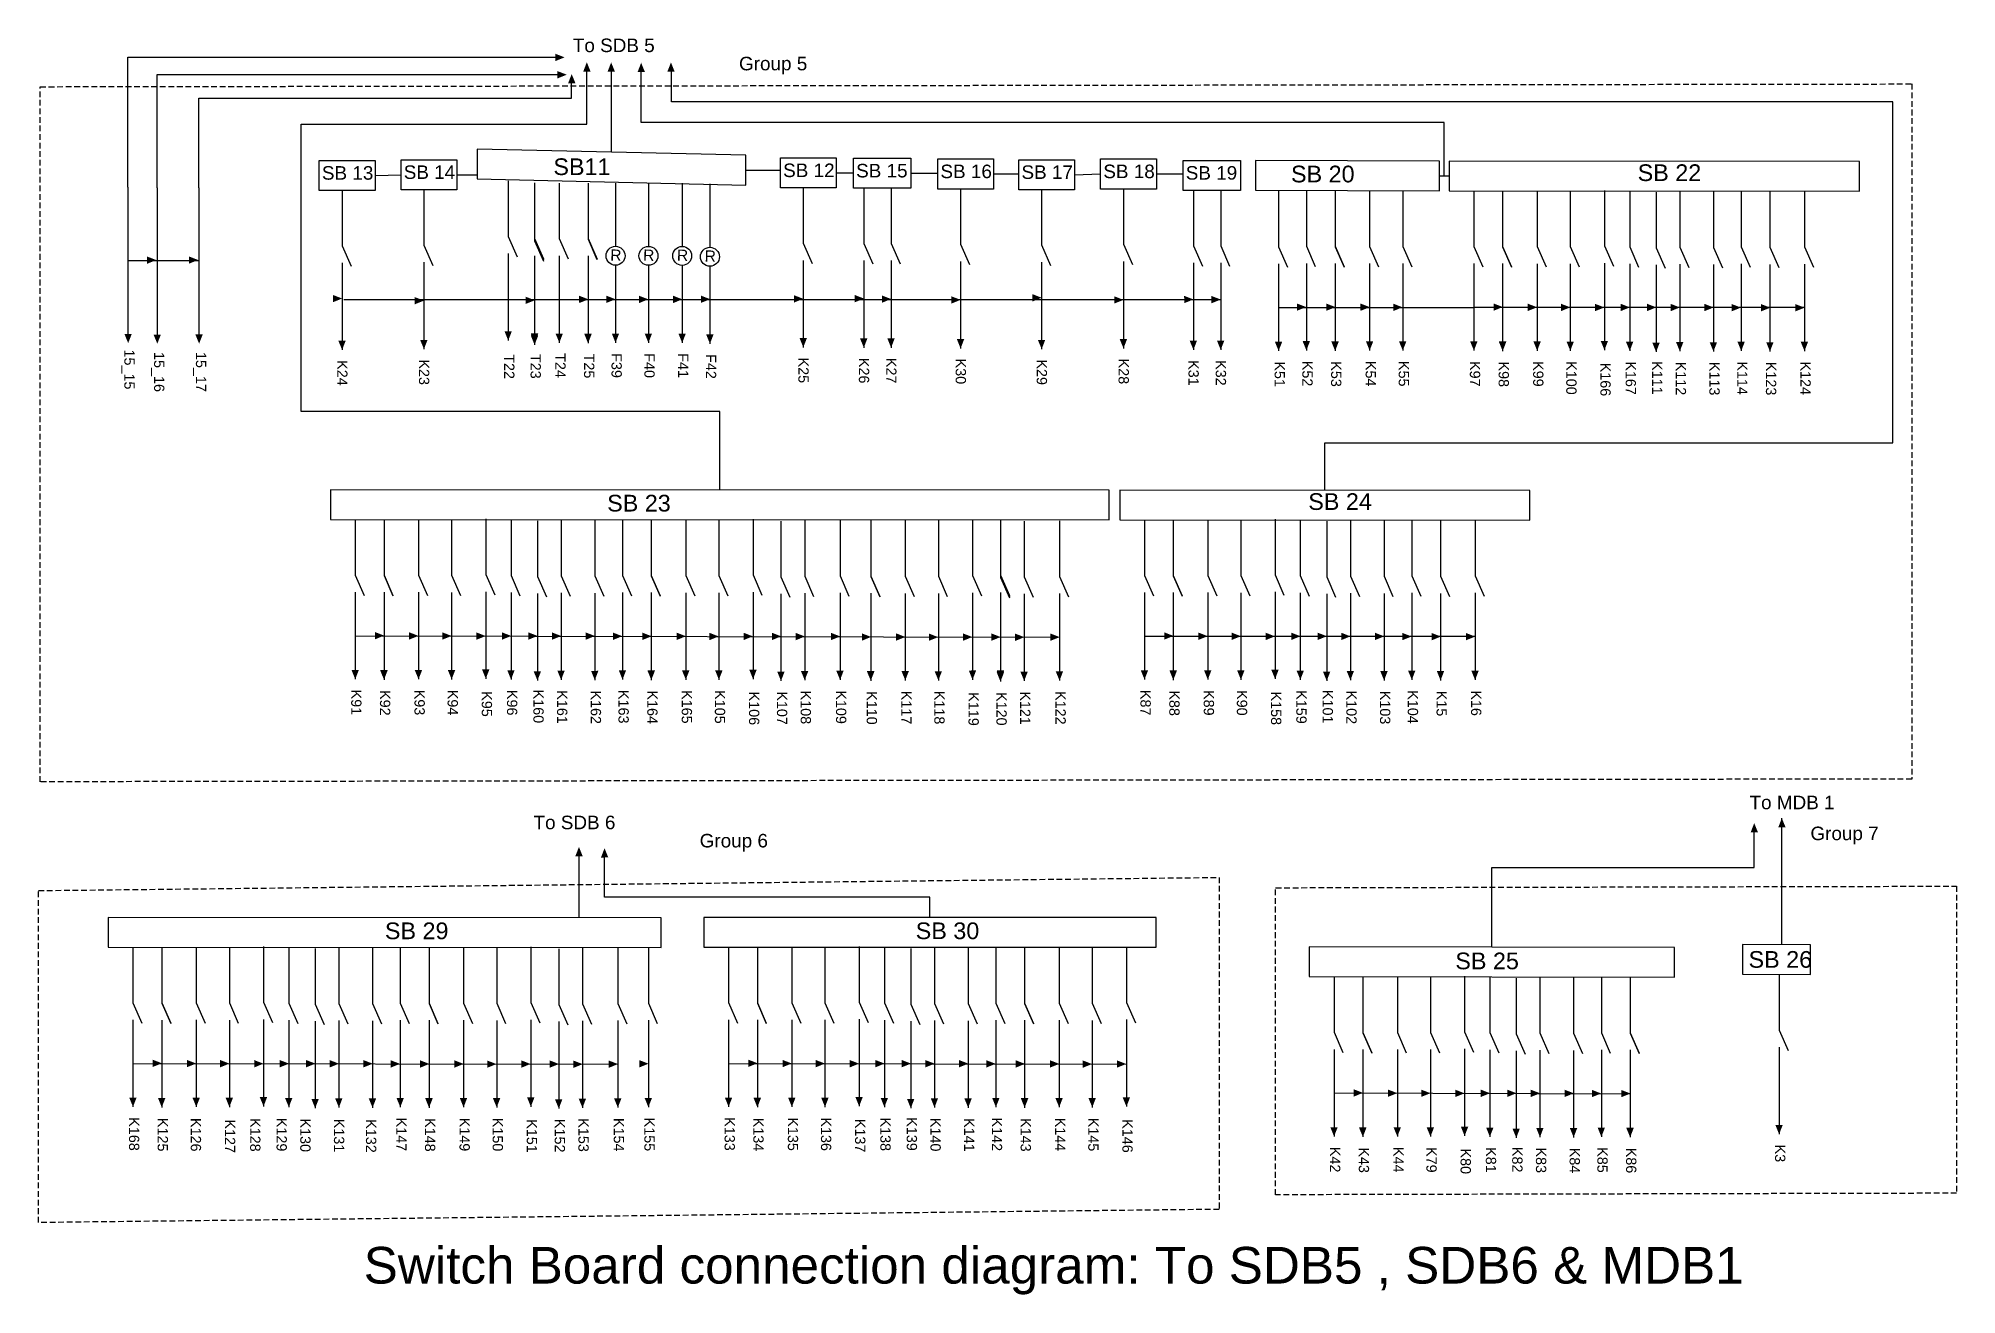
# Model space of a CAD drawing. Header units: inches. Extents: x -5 to 242, y -33 to 23.
# Drawn here: x 157.7 to 241.8, y -33 to 22 of the extents above; entities that cross this region are included whole.
import ezdxf

# ---------------------------------------------------------------- set-up
doc = ezdxf.new("R2010")
doc.units = ezdxf.units.IN
doc.header["$MEASUREMENT"] = 0
doc.linetypes.add('HIDDEN', pattern=[0.375, 0.25, -0.125])
doc.layers.add('Conduit 1', color=7, linetype='HIDDEN')
doc.layers.add('Electrical Blocks', color=7, linetype='Continuous')
doc.styles.get("Standard").update_dxf_attribs({"font": 'arial.ttf'})

msp = doc.modelspace()

# ---------------------------------------------------------------- texts
for s, height, p in [('To SDB 5', 0.5927, (181.134, 21.438)), ('Group 5', 0.5927, (188.417, 20.64)), ('SB 13', 0.5927, (170.138, 15.849)), ('SB 14', 0.5927, (173.724, 15.882)), ('SB11', 0.732, (180.283, 16.051)), ('SB 12', 0.5927, (190.351, 15.963)), ('SB 15', 0.5927, (193.55, 15.948)), ('SB 16', 0.5927, (197.244, 15.916)), ('SB 17', 0.5927, (200.796, 15.883)), ('SB 18', 0.5927, (204.382, 15.916)), ('SB 19', 0.5927, (207.995, 15.851)), ('SB 20', 0.732, (212.608, 15.731)), ('SB 22', 0.732, (227.8, 15.789)), ('SB 23', 0.732, (182.64, 1.311)), ('SB 24', 0.732, (213.365, 1.38)), ('To MDB 1', 0.5927, (232.702, -11.732)), ('To SDB 6', 0.5927, (179.411, -12.608)), ('Group 7', 0.5927, (235.371, -13.088)), ('Group 6', 0.5927, (186.693, -13.406)), ('SB 29', 0.732, (172.9, -17.426)), ('SB 30', 0.732, (196.161, -17.424)), ('SB 25', 0.732, (219.809, -18.745)), ('SB 26', 0.732, (232.66, -18.679))]:
    msp.add_text(s, height=height).set_placement(p)
for p in [(182.768, 12.307), (182.768, 12.307), (184.209, 12.304), (186.905, 12.265)]:
    msp.add_text('R', height=0.489, rotation=358.47368).set_placement(p)
at = {"insert": (171.969, -30.908), "char_height": 1.60614, "attachment_point": 1}
msp.add_mtext_dynamic_manual_height_columns('Switch Board connection diagram: To SDB5 , SDB6 & MDB1', width=61.67506, gutter_width=8.031, heights=[0], dxfattribs=at)
at = {"layer": 'Electrical Blocks'}
for s, p in [('15_15', (161.48, 8.408)), ('15_16', (162.783, 8.297)), ('15_17', (164.616, 8.301)), ('K24', (170.807, 7.941)), ('K23', (174.393, 7.975)), ('T22', (178.125, 8.202)), ('T23', (179.281, 8.214)), ('T24', (180.365, 8.248)), ('T25', (181.626, 8.227)), ('F39', (182.829, 8.248)), ('F40', (184.27, 8.245)), ('F41', (185.749, 8.243)), ('F42', (186.966, 8.206)), ('K25', (191.019, 8.055)), ('K26', (193.67, 8.041)), ('K27', (194.866, 8.041)), ('K30', (197.912, 8.009)), ('K29', (201.465, 7.975)), ('K28', (205.051, 8.009)), ('K31', (208.115, 7.944)), ('K32', (209.311, 7.944)), ('K51', (211.889, 7.89)), ('K52', (213.104, 7.913)), ('K53', (214.364, 7.892)), ('K54', (215.877, 7.909)), ('K55', (217.328, 7.906)), ('K97', (220.446, 7.904)), ('K98', (221.706, 7.883)), ('K99', (223.219, 7.9)), ('K100', (224.67, 7.897)), ('K166', (226.167, 7.832)), ('K167', (227.274, 7.891)), ('K111', (228.43, 7.903)), ('K112', (229.469, 7.875)), ('K113', (230.944, 7.866)), ('K114', (232.16, 7.889)), ('K123', (233.42, 7.868)), ('K124', (234.933, 7.884)), ('K91', (171.422, -6.492)), ('K92', (172.682, -6.513)), ('K93', (174.195, -6.496)), ('K94', (175.646, -6.499)), ('K95', (177.143, -6.564)), ('K96', (178.249, -6.506)), ('K160', (179.406, -6.493)), ('K161', (180.444, -6.522)), ('K162', (181.92, -6.53)), ('K163', (183.135, -6.507)), ('K164', (184.396, -6.529)), ('K165', (185.908, -6.512)), ('K105', (187.359, -6.515)), ('K106', (188.856, -6.58)), ('K107', (190.08, -6.567)), ('K108', (191.119, -6.537)), ('K109', (192.668, -6.524)), ('K110', (194.014, -6.559)), ('K117', (195.526, -6.542)), ('K118', (196.977, -6.545)), ('K119', (198.474, -6.61)), ('K120', (199.698, -6.597)), ('K121', (200.737, -6.567)), ('K122', (202.286, -6.554)), ('K87', (206.011, -6.505)), ('K88', (207.272, -6.526)), ('K89', (208.784, -6.51)), ('K90', (210.235, -6.512)), ('K158', (211.732, -6.577)), ('K159', (212.839, -6.519)), ('K101', (213.995, -6.506)), ('K102', (215.034, -6.535)), ('K103', (216.509, -6.543)), ('K104', (217.725, -6.521)), ('K15', (218.985, -6.542)), ('K16', (220.498, -6.525)), ('K168', (161.683, -25.228)), ('K125', (162.94, -25.258)), ('K126', (164.391, -25.26)), ('K127', (165.887, -25.325)), ('K128', (166.994, -25.267)), ('K129', (168.15, -25.254)), ('K130', (169.189, -25.283)), ('K131', (170.665, -25.292)), ('K132', (172.069, -25.315)), ('K147', (173.396, -25.244)), ('K148', (174.656, -25.265)), ('K149', (176.169, -25.248)), ('K150', (177.62, -25.251)), ('K151', (179.117, -25.316)), ('K152', (180.341, -25.303)), ('K153', (181.38, -25.274)), ('K154', (182.929, -25.26)), ('K155', (184.268, -25.245)), ('K133', (187.784, -25.227)), ('K134', (189.044, -25.248)), ('K135', (190.557, -25.231)), ('K136', (192.008, -25.234)), ('K137', (193.505, -25.299)), ('K138', (194.612, -25.24)), ('K139', (195.768, -25.228)), ('K140', (196.807, -25.256)), ('K141', (198.282, -25.265)), ('K142', (199.498, -25.242)), ('K143', (200.758, -25.264)), ('K144', (202.271, -25.247)), ('K145', (203.721, -25.249)), ('K146', (205.218, -25.314)), ('K42', (214.318, -26.526)), ('K43', (215.579, -26.547)), ('K44', (217.091, -26.53)), ('K79', (218.542, -26.533)), ('K80', (220.039, -26.598)), ('K81', (221.146, -26.539)), ('K82', (222.302, -26.527)), ('K83', (223.341, -26.555)), ('K84', (224.816, -26.564)), ('K85', (226.032, -26.541)), ('K86', (227.292, -26.563)), ('K3', (233.822, -26.427))]:
    msp.add_text(s, height=0.4505, rotation=270, dxfattribs=at).set_placement(p)

# ---------------------------------------------------------------- blocks, each defined once
blk = doc.blocks.new('*U9')
at = {"layer": 'Conduit 1'}
blk.add_solid([(-1.66, -4.17), (0, 0), (1.66, -4.19)], dxfattribs=at)
blk = doc.blocks.new('Switch')
for p, q in [((0, 0), (0, -2.436)), ((0, -2.436), (0.391, -3.328)), ((0, -3.188), (0, -7))]:
    blk.add_line(p, q)
at = {"xscale": 0.09700093499701051, "yscale": 0.09700093499701051, "zscale": 0.09700093499701051, "rotation": 180.5022986881552}
blk.add_blockref('*U9', (0, -7), dxfattribs=at)
blk = doc.blocks.new('*U87')
at = {"layer": 'Conduit 1'}
blk.add_solid([(-1.66, -4.17), (0, 0), (1.66, -4.19)], dxfattribs=at)
blk = doc.blocks.new('*U88')
at = {"layer": 'Conduit 1'}
blk.add_solid([(-1.66, -4.17), (0, 0), (1.66, -4.19)], dxfattribs=at)
blk = doc.blocks.new('*U89')
at = {"layer": 'Conduit 1'}
blk.add_solid([(-1.66, -4.17), (0, 0), (1.66, -4.19)], dxfattribs=at)
blk = doc.blocks.new('FAN')
for p, q in [((1.48, 0.001), (1.48, -2.772)), ((1.48, -3.602), (1.48, -6.999))]:
    blk.add_line(p, q)
blk.add_circle((1.48, -3.187), 0.415)
at = {"xscale": 0.09700093499701051, "yscale": 0.09700093499701051, "zscale": 0.09700093499701051, "rotation": 180.5022986881552}
blk.add_blockref('*U9', (1.48, -6.999), dxfattribs=at)
blk.add_text('R', height=0.489, rotation=358.47368).set_placement((1.242, -3.395))
blk = doc.blocks.new('*U90')
at = {"layer": 'Conduit 1'}
blk.add_solid([(-1.66, -4.17), (0, 0), (1.66, -4.19)], dxfattribs=at)
blk = doc.blocks.new('*U82')
at = {"layer": 'Conduit 1'}
blk.add_solid([(-1.66, -4.17), (0, 0), (1.66, -4.19)], dxfattribs=at)
blk = doc.blocks.new('*U83')
at = {"layer": 'Conduit 1'}
blk.add_solid([(-1.66, -4.17), (0, 0), (1.66, -4.19)], dxfattribs=at)
blk = doc.blocks.new('*U84')
at = {"layer": 'Conduit 1'}
blk.add_solid([(-1.66, -4.17), (0, 0), (1.66, -4.19)], dxfattribs=at)
blk = doc.blocks.new('*U85')
at = {"layer": 'Conduit 1'}
blk.add_solid([(-1.66, -4.17), (0, 0), (1.66, -4.19)], dxfattribs=at)
blk = doc.blocks.new('*U86')
at = {"layer": 'Conduit 1'}
blk.add_solid([(-1.66, -4.17), (0, 0), (1.66, -4.19)], dxfattribs=at)
blk = doc.blocks.new('*U81')
at = {"layer": 'Conduit 1'}
blk.add_solid([(-1.66, -4.17), (0, 0), (1.66, -4.19)], dxfattribs=at)
blk = doc.blocks.new('*U92')
at = {"layer": 'Conduit 1'}
blk.add_solid([(-1.66, -4.17), (0, 0), (1.66, -4.19)], dxfattribs=at)
blk = doc.blocks.new('*U93')
at = {"layer": 'Conduit 1'}
blk.add_solid([(-1.66, -4.17), (0, 0), (1.66, -4.19)], dxfattribs=at)
blk = doc.blocks.new('*U94')
at = {"layer": 'Conduit 1'}
blk.add_solid([(-1.66, -4.17), (0, 0), (1.66, -4.19)], dxfattribs=at)
blk = doc.blocks.new('*U95')
at = {"layer": 'Conduit 1'}
blk.add_solid([(-1.66, -4.17), (0, 0), (1.66, -4.19)], dxfattribs=at)
blk = doc.blocks.new('*U96')
at = {"layer": 'Conduit 1'}
blk.add_solid([(-1.66, -4.17), (0, 0), (1.66, -4.19)], dxfattribs=at)
blk = doc.blocks.new('*U97')
at = {"layer": 'Conduit 1'}
blk.add_solid([(-1.66, -4.17), (0, 0), (1.66, -4.19)], dxfattribs=at)
blk = doc.blocks.new('*U98')
at = {"layer": 'Conduit 1'}
blk.add_solid([(-1.66, -4.17), (0, 0), (1.66, -4.19)], dxfattribs=at)
blk = doc.blocks.new('*U99')
at = {"layer": 'Conduit 1'}
blk.add_solid([(-1.66, -4.17), (0, 0), (1.66, -4.19)], dxfattribs=at)
blk = doc.blocks.new('*U103')
at = {"layer": 'Conduit 1'}
blk.add_solid([(-1.66, -4.17), (0, 0), (1.66, -4.19)], dxfattribs=at)
blk = doc.blocks.new('*U104')
at = {"layer": 'Conduit 1'}
blk.add_solid([(-1.66, -4.17), (0, 0), (1.66, -4.19)], dxfattribs=at)
blk = doc.blocks.new('*U105')
at = {"layer": 'Conduit 1'}
blk.add_solid([(-1.66, -4.17), (0, 0), (1.66, -4.19)], dxfattribs=at)
blk = doc.blocks.new('*U106')
at = {"layer": 'Conduit 1'}
blk.add_solid([(-1.66, -4.17), (0, 0), (1.66, -4.19)], dxfattribs=at)
blk = doc.blocks.new('*U107')
at = {"layer": 'Conduit 1'}
blk.add_solid([(-1.66, -4.17), (0, 0), (1.66, -4.19)], dxfattribs=at)
blk = doc.blocks.new('*U108')
at = {"layer": 'Conduit 1'}
blk.add_solid([(-1.66, -4.17), (0, 0), (1.66, -4.19)], dxfattribs=at)
blk = doc.blocks.new('*U109')
at = {"layer": 'Conduit 1'}
blk.add_solid([(-1.66, -4.17), (0, 0), (1.66, -4.19)], dxfattribs=at)
blk = doc.blocks.new('*U110')
at = {"layer": 'Conduit 1'}
blk.add_solid([(-1.66, -4.17), (0, 0), (1.66, -4.19)], dxfattribs=at)
blk = doc.blocks.new('*U111')
at = {"layer": 'Conduit 1'}
blk.add_solid([(-1.66, -4.17), (0, 0), (1.66, -4.19)], dxfattribs=at)
blk = doc.blocks.new('*U112')
at = {"layer": 'Conduit 1'}
blk.add_solid([(-1.66, -4.17), (0, 0), (1.66, -4.19)], dxfattribs=at)
blk = doc.blocks.new('*U113')
at = {"layer": 'Conduit 1'}
blk.add_solid([(-1.66, -4.17), (0, 0), (1.66, -4.19)], dxfattribs=at)
blk = doc.blocks.new('*U114')
at = {"layer": 'Conduit 1'}
blk.add_solid([(-1.66, -4.17), (0, 0), (1.66, -4.19)], dxfattribs=at)
blk = doc.blocks.new('*U115')
at = {"layer": 'Conduit 1'}
blk.add_solid([(-1.66, -4.17), (0, 0), (1.66, -4.19)], dxfattribs=at)
blk = doc.blocks.new('*U116')
at = {"layer": 'Conduit 1'}
blk.add_solid([(-1.66, -4.17), (0, 0), (1.66, -4.19)], dxfattribs=at)
blk = doc.blocks.new('*U117')
at = {"layer": 'Conduit 1'}
blk.add_solid([(-1.66, -4.17), (0, 0), (1.66, -4.19)], dxfattribs=at)
blk = doc.blocks.new('*U118')
at = {"layer": 'Conduit 1'}
blk.add_solid([(-1.66, -4.17), (0, 0), (1.66, -4.19)], dxfattribs=at)
blk = doc.blocks.new('*U119')
at = {"layer": 'Conduit 1'}
blk.add_solid([(-1.66, -4.17), (0, 0), (1.66, -4.19)], dxfattribs=at)
blk = doc.blocks.new('*U127')
at = {"layer": 'Conduit 1'}
blk.add_solid([(-1.66, -4.17), (0, 0), (1.66, -4.19)], dxfattribs=at)
blk = doc.blocks.new('*U128')
at = {"layer": 'Conduit 1'}
blk.add_solid([(-1.66, -4.17), (0, 0), (1.66, -4.19)], dxfattribs=at)
blk = doc.blocks.new('*U129')
at = {"layer": 'Conduit 1'}
blk.add_solid([(-1.66, -4.17), (0, 0), (1.66, -4.19)], dxfattribs=at)
blk = doc.blocks.new('*U130')
at = {"layer": 'Conduit 1'}
blk.add_solid([(-1.66, -4.17), (0, 0), (1.66, -4.19)], dxfattribs=at)
blk = doc.blocks.new('*U120')
at = {"layer": 'Conduit 1'}
blk.add_solid([(-1.66, -4.17), (0, 0), (1.66, -4.19)], dxfattribs=at)
blk = doc.blocks.new('*U121')
at = {"layer": 'Conduit 1'}
blk.add_solid([(-1.66, -4.17), (0, 0), (1.66, -4.19)], dxfattribs=at)
blk = doc.blocks.new('*U122')
at = {"layer": 'Conduit 1'}
blk.add_solid([(-1.66, -4.17), (0, 0), (1.66, -4.19)], dxfattribs=at)
blk = doc.blocks.new('*U123')
at = {"layer": 'Conduit 1'}
blk.add_solid([(-1.66, -4.17), (0, 0), (1.66, -4.19)], dxfattribs=at)
blk = doc.blocks.new('*U124')
at = {"layer": 'Conduit 1'}
blk.add_solid([(-1.66, -4.17), (0, 0), (1.66, -4.19)], dxfattribs=at)
blk = doc.blocks.new('*U125')
at = {"layer": 'Conduit 1'}
blk.add_solid([(-1.66, -4.17), (0, 0), (1.66, -4.19)], dxfattribs=at)
blk = doc.blocks.new('*U126')
at = {"layer": 'Conduit 1'}
blk.add_solid([(-1.66, -4.17), (0, 0), (1.66, -4.19)], dxfattribs=at)
blk = doc.blocks.new('*U141')
at = {"layer": 'Conduit 1'}
blk.add_solid([(-1.66, -4.17), (0, 0), (1.66, -4.19)], dxfattribs=at)
blk = doc.blocks.new('*U142')
at = {"layer": 'Conduit 1'}
blk.add_solid([(-1.66, -4.17), (0, 0), (1.66, -4.19)], dxfattribs=at)
blk = doc.blocks.new('*U143')
at = {"layer": 'Conduit 1'}
blk.add_solid([(-1.66, -4.17), (0, 0), (1.66, -4.19)], dxfattribs=at)
blk = doc.blocks.new('*U144')
at = {"layer": 'Conduit 1'}
blk.add_solid([(-1.66, -4.17), (0, 0), (1.66, -4.19)], dxfattribs=at)
blk = doc.blocks.new('*U145')
at = {"layer": 'Conduit 1'}
blk.add_solid([(-1.66, -4.17), (0, 0), (1.66, -4.19)], dxfattribs=at)
blk = doc.blocks.new('*U146')
at = {"layer": 'Conduit 1'}
blk.add_solid([(-1.66, -4.17), (0, 0), (1.66, -4.19)], dxfattribs=at)
blk = doc.blocks.new('*U131')
at = {"layer": 'Conduit 1'}
blk.add_solid([(-1.66, -4.17), (0, 0), (1.66, -4.19)], dxfattribs=at)
blk = doc.blocks.new('*U132')
at = {"layer": 'Conduit 1'}
blk.add_solid([(-1.66, -4.17), (0, 0), (1.66, -4.19)], dxfattribs=at)
blk = doc.blocks.new('*U133')
at = {"layer": 'Conduit 1'}
blk.add_solid([(-1.66, -4.17), (0, 0), (1.66, -4.19)], dxfattribs=at)
blk = doc.blocks.new('*U134')
at = {"layer": 'Conduit 1'}
blk.add_solid([(-1.66, -4.17), (0, 0), (1.66, -4.19)], dxfattribs=at)
blk = doc.blocks.new('*U135')
at = {"layer": 'Conduit 1'}
blk.add_solid([(-1.66, -4.17), (0, 0), (1.66, -4.19)], dxfattribs=at)
blk = doc.blocks.new('*U136')
at = {"layer": 'Conduit 1'}
blk.add_solid([(-1.66, -4.17), (0, 0), (1.66, -4.19)], dxfattribs=at)
blk = doc.blocks.new('*U137')
at = {"layer": 'Conduit 1'}
blk.add_solid([(-1.66, -4.17), (0, 0), (1.66, -4.19)], dxfattribs=at)
blk = doc.blocks.new('*U138')
at = {"layer": 'Conduit 1'}
blk.add_solid([(-1.66, -4.17), (0, 0), (1.66, -4.19)], dxfattribs=at)
blk = doc.blocks.new('*U139')
at = {"layer": 'Conduit 1'}
blk.add_solid([(-1.66, -4.17), (0, 0), (1.66, -4.19)], dxfattribs=at)
blk = doc.blocks.new('*U140')
at = {"layer": 'Conduit 1'}
blk.add_solid([(-1.66, -4.17), (0, 0), (1.66, -4.19)], dxfattribs=at)
blk = doc.blocks.new('*U147')
at = {"layer": 'Conduit 1'}
blk.add_solid([(-1.66, -4.17), (0, 0), (1.66, -4.19)], dxfattribs=at)
blk = doc.blocks.new('*U148')
at = {"layer": 'Conduit 1'}
blk.add_solid([(-1.66, -4.17), (0, 0), (1.66, -4.19)], dxfattribs=at)
blk = doc.blocks.new('*U149')
at = {"layer": 'Conduit 1'}
blk.add_solid([(-1.66, -4.17), (0, 0), (1.66, -4.19)], dxfattribs=at)
blk = doc.blocks.new('*U150')
at = {"layer": 'Conduit 1'}
blk.add_solid([(-1.66, -4.17), (0, 0), (1.66, -4.19)], dxfattribs=at)
blk = doc.blocks.new('*U151')
at = {"layer": 'Conduit 1'}
blk.add_solid([(-1.66, -4.17), (0, 0), (1.66, -4.19)], dxfattribs=at)
blk = doc.blocks.new('*U152')
at = {"layer": 'Conduit 1'}
blk.add_solid([(-1.66, -4.17), (0, 0), (1.66, -4.19)], dxfattribs=at)
blk = doc.blocks.new('*U153')
at = {"layer": 'Conduit 1'}
blk.add_solid([(-1.66, -4.17), (0, 0), (1.66, -4.19)], dxfattribs=at)
blk = doc.blocks.new('*U52')
at = {"layer": 'Conduit 1'}
blk.add_solid([(-1.66, -4.17), (0, 0), (1.66, -4.19)], dxfattribs=at)
blk = doc.blocks.new('straight')
blk.add_line((0, 0), (0, -6.425))
at = {"xscale": 0.09700093499701051, "yscale": 0.09700093499701051, "zscale": 0.09700093499701051, "rotation": 180.5022986881552}
blk.add_blockref('*U9', (0.009, -6.828), dxfattribs=at)
blk = doc.blocks.new('*U154')
at = {"layer": 'Conduit 1'}
blk.add_solid([(-1.66, -4.17), (0, 0), (1.66, -4.19)], dxfattribs=at)
blk = doc.blocks.new('*U155')
at = {"layer": 'Conduit 1'}
blk.add_solid([(-1.66, -4.17), (0, 0), (1.66, -4.19)], dxfattribs=at)
blk = doc.blocks.new('*U165')
at = {"layer": 'Conduit 1'}
blk.add_solid([(-1.66, -4.17), (0, 0), (1.66, -4.19)], dxfattribs=at)
blk = doc.blocks.new('*U166')
at = {"layer": 'Conduit 1'}
blk.add_solid([(-1.66, -4.17), (0, 0), (1.66, -4.19)], dxfattribs=at)
blk = doc.blocks.new('*U167')
at = {"layer": 'Conduit 1'}
blk.add_solid([(-1.66, -4.17), (0, 0), (1.66, -4.19)], dxfattribs=at)
blk = doc.blocks.new('*U168')
at = {"layer": 'Conduit 1'}
blk.add_solid([(-1.66, -4.17), (0, 0), (1.66, -4.19)], dxfattribs=at)
blk = doc.blocks.new('*U169')
at = {"layer": 'Conduit 1'}
blk.add_solid([(-1.66, -4.17), (0, 0), (1.66, -4.19)], dxfattribs=at)
blk = doc.blocks.new('*U170')
at = {"layer": 'Conduit 1'}
blk.add_solid([(-1.66, -4.17), (0, 0), (1.66, -4.19)], dxfattribs=at)
blk = doc.blocks.new('*U171')
at = {"layer": 'Conduit 1'}
blk.add_solid([(-1.66, -4.17), (0, 0), (1.66, -4.19)], dxfattribs=at)
blk = doc.blocks.new('*U156')
at = {"layer": 'Conduit 1'}
blk.add_solid([(-1.66, -4.17), (0, 0), (1.66, -4.19)], dxfattribs=at)
blk = doc.blocks.new('*U157')
at = {"layer": 'Conduit 1'}
blk.add_solid([(-1.66, -4.17), (0, 0), (1.66, -4.19)], dxfattribs=at)
blk = doc.blocks.new('*U158')
at = {"layer": 'Conduit 1'}
blk.add_solid([(-1.66, -4.17), (0, 0), (1.66, -4.19)], dxfattribs=at)
blk = doc.blocks.new('*U159')
at = {"layer": 'Conduit 1'}
blk.add_solid([(-1.66, -4.17), (0, 0), (1.66, -4.19)], dxfattribs=at)
blk = doc.blocks.new('*U160')
at = {"layer": 'Conduit 1'}
blk.add_solid([(-1.66, -4.17), (0, 0), (1.66, -4.19)], dxfattribs=at)
blk = doc.blocks.new('*U161')
at = {"layer": 'Conduit 1'}
blk.add_solid([(-1.66, -4.17), (0, 0), (1.66, -4.19)], dxfattribs=at)
blk = doc.blocks.new('*U162')
at = {"layer": 'Conduit 1'}
blk.add_solid([(-1.66, -4.17), (0, 0), (1.66, -4.19)], dxfattribs=at)
blk = doc.blocks.new('*U163')
at = {"layer": 'Conduit 1'}
blk.add_solid([(-1.66, -4.17), (0, 0), (1.66, -4.19)], dxfattribs=at)
blk = doc.blocks.new('*U164')
at = {"layer": 'Conduit 1'}
blk.add_solid([(-1.66, -4.17), (0, 0), (1.66, -4.19)], dxfattribs=at)
blk = doc.blocks.new('*U178')
at = {"layer": 'Conduit 1'}
blk.add_solid([(-1.66, -4.17), (0, 0), (1.66, -4.19)], dxfattribs=at)
blk = doc.blocks.new('*U179')
at = {"layer": 'Conduit 1'}
blk.add_solid([(-1.66, -4.17), (0, 0), (1.66, -4.19)], dxfattribs=at)
blk = doc.blocks.new('*U180')
at = {"layer": 'Conduit 1'}
blk.add_solid([(-1.66, -4.17), (0, 0), (1.66, -4.19)], dxfattribs=at)
blk = doc.blocks.new('*U181')
at = {"layer": 'Conduit 1'}
blk.add_solid([(-1.66, -4.17), (0, 0), (1.66, -4.19)], dxfattribs=at)
blk = doc.blocks.new('*U182')
at = {"layer": 'Conduit 1'}
blk.add_solid([(-1.66, -4.17), (0, 0), (1.66, -4.19)], dxfattribs=at)
blk = doc.blocks.new('*U183')
at = {"layer": 'Conduit 1'}
blk.add_solid([(-1.66, -4.17), (0, 0), (1.66, -4.19)], dxfattribs=at)
blk = doc.blocks.new('*U184')
at = {"layer": 'Conduit 1'}
blk.add_solid([(-1.66, -4.17), (0, 0), (1.66, -4.19)], dxfattribs=at)
blk = doc.blocks.new('*U172')
at = {"layer": 'Conduit 1'}
blk.add_solid([(-1.66, -4.17), (0, 0), (1.66, -4.19)], dxfattribs=at)
blk = doc.blocks.new('*U173')
at = {"layer": 'Conduit 1'}
blk.add_solid([(-1.66, -4.17), (0, 0), (1.66, -4.19)], dxfattribs=at)
blk = doc.blocks.new('*U174')
at = {"layer": 'Conduit 1'}
blk.add_solid([(-1.66, -4.17), (0, 0), (1.66, -4.19)], dxfattribs=at)
blk = doc.blocks.new('*U175')
at = {"layer": 'Conduit 1'}
blk.add_solid([(-1.66, -4.17), (0, 0), (1.66, -4.19)], dxfattribs=at)
blk = doc.blocks.new('*U176')
at = {"layer": 'Conduit 1'}
blk.add_solid([(-1.66, -4.17), (0, 0), (1.66, -4.19)], dxfattribs=at)
blk = doc.blocks.new('*U177')
at = {"layer": 'Conduit 1'}
blk.add_solid([(-1.66, -4.17), (0, 0), (1.66, -4.19)], dxfattribs=at)
blk = doc.blocks.new('*U194')
at = {"layer": 'Conduit 1'}
blk.add_solid([(-1.66, -4.17), (0, 0), (1.66, -4.19)], dxfattribs=at)
blk = doc.blocks.new('*U185')
at = {"layer": 'Conduit 1'}
blk.add_solid([(-1.66, -4.17), (0, 0), (1.66, -4.19)], dxfattribs=at)
blk = doc.blocks.new('*U186')
at = {"layer": 'Conduit 1'}
blk.add_solid([(-1.66, -4.17), (0, 0), (1.66, -4.19)], dxfattribs=at)
blk = doc.blocks.new('*U187')
at = {"layer": 'Conduit 1'}
blk.add_solid([(-1.66, -4.17), (0, 0), (1.66, -4.19)], dxfattribs=at)
blk = doc.blocks.new('*U188')
at = {"layer": 'Conduit 1'}
blk.add_solid([(-1.66, -4.17), (0, 0), (1.66, -4.19)], dxfattribs=at)
blk = doc.blocks.new('*U189')
at = {"layer": 'Conduit 1'}
blk.add_solid([(-1.66, -4.17), (0, 0), (1.66, -4.19)], dxfattribs=at)
blk = doc.blocks.new('*U190')
at = {"layer": 'Conduit 1'}
blk.add_solid([(-1.66, -4.17), (0, 0), (1.66, -4.19)], dxfattribs=at)
blk = doc.blocks.new('*U191')
at = {"layer": 'Conduit 1'}
blk.add_solid([(-1.66, -4.17), (0, 0), (1.66, -4.19)], dxfattribs=at)
blk = doc.blocks.new('*U192')
at = {"layer": 'Conduit 1'}
blk.add_solid([(-1.66, -4.17), (0, 0), (1.66, -4.19)], dxfattribs=at)
blk = doc.blocks.new('*U193')
at = {"layer": 'Conduit 1'}
blk.add_solid([(-1.66, -4.17), (0, 0), (1.66, -4.19)], dxfattribs=at)
blk = doc.blocks.new('*U195')
at = {"layer": 'Conduit 1'}
blk.add_solid([(-1.66, -4.17), (0, 0), (1.66, -4.19)], dxfattribs=at)

# ---------------------------------------------------------------- linework, layer by layer
for p, q in [((182.826, 17.053), (182.826, 20.579)), ((172.468, 16.031), (173.609, 16.065)), ((176.054, 16.065), (176.943, 16.065)), ((188.71, 16.266), (190.235, 16.266)), ((192.68, 16.145), (193.434, 16.145)), ((195.942, 16.131), (197.128, 16.131)), ((199.573, 16.099), (200.68, 16.099)), ((203.126, 16.065), (204.266, 16.099)), ((206.712, 16.099), (207.879, 16.099)), ((219.11, 16.017), (219.538, 16.017)), ((183.006, 15.703), (183.006, 12.93)), ((183.006, 15.703), (183.006, 12.93)), ((184.447, 15.701), (184.447, 12.927)), ((187.143, 15.662), (187.143, 12.888)), ((161.639, 12.303), (164.748, 12.303)), ((183.006, 12.1), (183.006, 8.703)), ((183.006, 12.1), (183.006, 8.703)), ((184.447, 12.098), (184.447, 8.701)), ((187.143, 12.058), (187.143, 8.662)), ((171.1, 10.602), (209.527, 10.602)), ((212.065, 10.251), (220.623, 10.251)), ((220.623, 10.266), (235.11, 10.266)), ((171.599, -4.131), (202.463, -4.189)), ((206.188, -4.144), (220.675, -4.144)), ((234.118, -17.674), (234.118, -12.123)), ((181.409, -16.493), (181.409, -13.802)), ((161.859, -22.867), (183.106, -22.899)), ((187.961, -22.866), (205.396, -22.898)), ((214.495, -24.165), (227.469, -24.201))]:
    msp.add_line(p, q)
for points in [[(161.639, 15.515), (161.639, 21.21), (180.372, 21.21)], [(162.915, 15.488), (162.915, 20.456), (180.652, 20.456)], [(164.748, 15.491), (164.748, 19.422), (181.083, 19.422), (181.083, 20.26)], [(187.573, 2.256), (187.573, 5.692), (169.223, 5.692), (169.223, 18.279), (181.747, 18.279), (181.747, 20.575)], [(219.324, 16.017), (219.324, 18.351), (184.128, 18.351), (184.128, 20.561)], [(214.092, 2.243), (214.092, 4.315), (238.982, 4.315), (238.982, 19.257), (185.456, 19.257), (185.456, 20.584)], [(221.41, -17.778), (221.41, -14.281), (232.908, -14.281), (232.908, -12.758)], [(196.786, -16.476), (196.786, -15.584), (182.515, -15.584), (182.515, -13.852)]]:
    msp.add_lwpolyline(points)
for points in [[(176.943, 15.891), (188.71, 15.616), (188.71, 16.916), (176.943, 17.191)], [(170.023, 16.69), (172.468, 16.69), (172.468, 15.373), (170.023, 15.373)], [(173.609, 16.723), (176.054, 16.723), (176.054, 15.406), (173.609, 15.406)], [(190.235, 16.803), (192.68, 16.803), (192.68, 15.487), (190.235, 15.487)], [(193.434, 16.789), (195.942, 16.789), (195.942, 15.474), (193.434, 15.474)], [(197.128, 16.757), (199.573, 16.757), (199.573, 15.44), (197.128, 15.44)], [(200.68, 16.724), (203.126, 16.724), (203.126, 15.407), (200.68, 15.407)], [(204.266, 16.757), (206.712, 16.757), (206.712, 15.44), (204.266, 15.44)], [(207.879, 16.692), (210.387, 16.692), (210.387, 15.377), (207.879, 15.377)], [(211.045, 15.386), (219.11, 15.367), (219.11, 16.667), (211.045, 16.686)], [(219.538, 15.362), (237.515, 15.343), (237.515, 16.643), (219.538, 16.662)], [(170.513, 0.966), (204.633, 0.947), (204.633, 2.247), (170.513, 2.266)], [(205.103, 0.953), (223.08, 0.934), (223.08, 2.234), (205.103, 2.253)], [(160.774, -17.771), (185.006, -17.79), (185.006, -16.49), (160.774, -16.471)], [(186.876, -17.769), (206.696, -17.782), (206.696, -16.482), (186.876, -16.469)], [(213.41, -19.068), (229.41, -19.087), (229.41, -17.787), (213.41, -17.768)], [(232.39, -18.959), (235.377, -18.974), (235.377, -17.674), (232.39, -17.659)]]:
    msp.add_lwpolyline(points, close=True)
for centre in [(183.006, 12.515), (183.006, 12.515), (184.447, 12.512), (187.143, 12.473)]:
    msp.add_circle(centre, 0.415)
at = {"layer": 'Conduit 1'}
for points in [[(157.787, 19.923), (239.813, 20.043), (239.813, -10.411), (157.787, -10.531)], [(157.712, -15.297), (209.454, -14.719), (209.454, -29.263), (157.712, -29.842)], [(211.934, -15.172), (241.778, -15.104), (241.778, -28.557), (211.934, -28.625)]]:
    msp.add_lwpolyline(points, close=True, dxfattribs=at)

# ---------------------------------------------------------------- block references
at = {"xscale": 0.09700093499701051, "yscale": 0.09700093499701051, "zscale": 0.09700093499701051}
for name, p, rotation in [('*U52', (180.774, 21.209), 270.5452876855536), ('*U52', (180.866, 20.449), 270.5452876855536), ('*U52', (181.084, 20.478), 0.5022986881551751), ('*U52', (181.747, 20.992), 0.5022986881551751), ('*U52', (182.814, 20.989), 0.5022986881551751), ('*U52', (184.129, 20.971), 0.5022986881551751), ('*U52', (185.434, 20.985), 0.5022986881551751), ('*U154', (162.879, 12.327), 270.5022986881552), ('*U155', (164.712, 12.331), 270.5022986881552), ('*U103', (171.023, 10.643), 270.5022986881552), ('*U104', (174.607, 10.55), 270.5022986881552), ('*U81', (179.467, 10.566), 270.5022986881552), ('*U82', (181.817, 10.607), 270.5022986881552), ('*U83', (183.005, 10.611), 270.5022986881552), ('*U84', (184.442, 10.607), 270.5022986881552), ('*U85', (185.933, 10.607), 270.5022986881552), ('*U86', (187.151, 10.614), 270.5022986881552), ('*U92', (191.233, 10.63), 270.5022986881552), ('*U94', (193.894, 10.64), 270.5022986881552), ('*U93', (195.082, 10.62), 270.5022986881552), ('*U95', (198.126, 10.584), 270.5022986881552), ('*U96', (201.68, 10.677), 270.5022986881552), ('*U97', (205.265, 10.584), 270.5022986881552), ('*U99', (208.331, 10.602), 270.5022986881552), ('*U98', (209.527, 10.598), 270.5022986881552), ('*U105', (213.269, 10.269), 270.5022986881552), ('*U106', (214.556, 10.266), 270.5022986881552), ('*U107', (216.058, 10.266), 270.5022986881552), ('*U108', (217.494, 10.259), 270.5022986881552), ('*U126', (221.889, 10.27), 270.5022986881552), ('*U127', (223.391, 10.259), 270.5022986881552), ('*U128', (224.846, 10.256), 270.5022986881552), ('*U129', (226.339, 10.252), 270.5022986881552), ('*U130', (227.459, 10.255), 270.5022986881552), ('*U120', (228.615, 10.255), 270.5022986881552), ('*U121', (229.65, 10.252), 270.5022986881552), ('*U122', (231.128, 10.252), 270.5022986881552), ('*U123', (232.324, 10.245), 270.5022986881552), ('*U124', (233.612, 10.242), 270.5022986881552), ('*U125', (235.114, 10.242), 270.5022986881552), ('*U87', (183.006, 8.703), 180.5022986881552), ('*U88', (183.006, 8.703), 180.5022986881552), ('*U89', (184.447, 8.701), 180.5022986881552), ('*U90', (187.143, 8.662), 180.5022986881552), ('*U140', (172.865, -4.126), 270.5022986881552), ('*U141', (174.366, -4.137), 270.5022986881552), ('*U142', (175.822, -4.14), 270.5022986881552), ('*U143', (177.315, -4.144), 270.5022986881552), ('*U144', (178.435, -4.141), 270.5022986881552), ('*U145', (179.591, -4.141), 270.5022986881552), ('*U146', (180.626, -4.144), 270.5022986881552), ('*U131', (182.104, -4.144), 270.5022986881552), ('*U132', (183.3, -4.151), 270.5022986881552), ('*U133', (184.588, -4.154), 270.5022986881552), ('*U134', (186.09, -4.154), 270.5022986881552), ('*U135', (187.525, -4.161), 270.5022986881552), ('*U136', (189.022, -4.158), 270.5022986881552), ('*U137', (190.264, -4.158), 270.5022986881552), ('*U138', (191.306, -4.165), 270.5022986881552), ('*U139', (192.852, -4.161), 270.5022986881552), ('*U147', (194.206, -4.185), 270.5022986881552), ('*U148', (195.708, -4.185), 270.5022986881552), ('*U149', (197.143, -4.192), 270.5022986881552), ('*U150', (198.64, -4.188), 270.5022986881552), ('*U151', (199.882, -4.188), 270.5022986881552), ('*U152', (200.924, -4.195), 270.5022986881552), ('*U153', (202.47, -4.191), 270.5022986881552), ('*U119', (207.455, -4.139), 270.5022986881552), ('*U109', (208.956, -4.15), 270.5022986881552), ('*U110', (210.412, -4.153), 270.5022986881552), ('*U111', (211.904, -4.158), 270.5022986881552), ('*U112', (213.024, -4.154), 270.5022986881552), ('*U113', (214.18, -4.154), 270.5022986881552), ('*U114', (215.215, -4.158), 270.5022986881552), ('*U115', (216.693, -4.158), 270.5022986881552), ('*U116', (217.89, -4.164), 270.5022986881552), ('*U117', (219.177, -4.168), 270.5022986881552), ('*U118', (220.679, -4.168), 270.5022986881552), ('*U194', (232.908, -12.341), 0.5022986881551751), ('*U194', (234.118, -12.123), 0.5022986881551751), ('*U52', (181.402, -13.385), 0.5022986881551751), ('*U52', (182.524, -13.442), 0.5022986881551751), ('*U164', (163.126, -22.863), 270.5022986881552), ('*U165', (164.627, -22.873), 270.5022986881552), ('*U166', (166.083, -22.877), 270.5022986881552), ('*U167', (167.575, -22.881), 270.5022986881552), ('*U168', (168.696, -22.878), 270.5022986881552), ('*U169', (169.852, -22.878), 270.5022986881552), ('*U170', (170.886, -22.881), 270.5022986881552), ('*U171', (172.364, -22.881), 270.5022986881552), ('*U156', (173.561, -22.888), 270.5022986881552), ('*U157', (174.848, -22.891), 270.5022986881552), ('*U158', (176.35, -22.891), 270.5022986881552), ('*U159', (177.786, -22.898), 270.5022986881552), ('*U160', (179.282, -22.894), 270.5022986881552), ('*U161', (180.525, -22.894), 270.5022986881552), ('*U162', (181.566, -22.901), 270.5022986881552), ('*U163', (183.113, -22.898), 270.5022986881552), ('*U163', (184.452, -22.882), 270.5022986881552), ('*U177', (189.227, -22.861), 270.5022986881552), ('*U178', (190.729, -22.872), 270.5022986881552), ('*U179', (192.184, -22.875), 270.5022986881552), ('*U180', (193.677, -22.879), 270.5022986881552), ('*U181', (194.797, -22.876), 270.5022986881552), ('*U182', (195.953, -22.876), 270.5022986881552), ('*U183', (196.988, -22.879), 270.5022986881552), ('*U184', (198.466, -22.879), 270.5022986881552), ('*U172', (199.662, -22.886), 270.5022986881552), ('*U173', (200.95, -22.889), 270.5022986881552), ('*U174', (202.452, -22.889), 270.5022986881552), ('*U175', (203.888, -22.896), 270.5022986881552), ('*U176', (205.384, -22.893), 270.5022986881552), ('*U195', (215.761, -24.16), 270.5022986881552), ('*U185', (217.263, -24.171), 270.5022986881552), ('*U186', (218.718, -24.174), 270.5022986881552), ('*U187', (220.211, -24.178), 270.5022986881552), ('*U188', (221.331, -24.175), 270.5022986881552), ('*U189', (222.487, -24.175), 270.5022986881552), ('*U190', (223.522, -24.178), 270.5022986881552), ('*U191', (225, -24.178), 270.5022986881552), ('*U192', (226.197, -24.185), 270.5022986881552), ('*U193', (227.484, -24.188), 270.5022986881552)]:
    msp.add_blockref(name, p, dxfattribs=dict(at, rotation=rotation))
for name, p in [('straight', (161.639, 15.515)), ('straight', (162.915, 15.488)), ('straight', (164.748, 15.491)), ('Switch', (171.023, 15.39)), ('Switch', (174.609, 15.423)), ('Switch', (178.304, 15.802)), ('Switch', (179.459, 15.706)), ('Switch', (179.459, 15.706)), ('Switch', (179.458, 15.659)), ('Switch', (179.458, 15.659)), ('Switch', (179.458, 15.611)), ('Switch', (180.542, 15.703)), ('Switch', (181.803, 15.701)), ('Switch', (181.802, 15.692)), ('Switch', (181.802, 15.692)), ('Switch', (181.802, 15.692)), ('Switch', (181.802, 15.682)), ('FAN', (184.447, 15.697)), ('Switch', (191.235, 15.503)), ('Switch', (193.886, 15.489)), ('Switch', (195.082, 15.489)), ('Switch', (198.128, 15.457)), ('Switch', (201.68, 15.424)), ('Switch', (205.266, 15.457)), ('Switch', (208.331, 15.392)), ('Switch', (209.527, 15.392)), ('Switch', (212.065, 15.346)), ('Switch', (213.281, 15.369)), ('Switch', (214.542, 15.366)), ('Switch', (214.541, 15.357)), ('Switch', (214.541, 15.357)), ('Switch', (214.541, 15.357)), ('Switch', (214.541, 15.347)), ('Switch', (216.054, 15.364)), ('Switch', (217.505, 15.361)), ('Switch', (220.623, 15.36)), ('Switch', (221.883, 15.358)), ('Switch', (221.883, 15.348)), ('Switch', (221.883, 15.348)), ('Switch', (221.883, 15.348)), ('Switch', (221.883, 15.338)), ('Switch', (223.396, 15.355)), ('Switch', (224.847, 15.353)), ('Switch', (226.344, 15.382)), ('Switch', (227.451, 15.346)), ('Switch', (228.607, 15.3)), ('Switch', (229.646, 15.33)), ('Switch', (231.121, 15.321)), ('Switch', (232.337, 15.344)), ('Switch', (233.597, 15.323)), ('Switch', (235.11, 15.34)), ('Switch', (171.599, 0.963)), ('Switch', (172.859, 0.961)), ('Switch', (172.859, 0.952)), ('Switch', (172.859, 0.952)), ('Switch', (172.859, 0.952)), ('Switch', (172.859, 0.942)), ('Switch', (174.372, 0.959)), ('Switch', (175.823, 0.956)), ('Switch', (177.32, 0.986)), ('Switch', (178.426, 0.95)), ('Switch', (179.583, 0.904)), ('Switch', (180.621, 0.934)), ('Switch', (182.097, 0.925)), ('Switch', (183.312, 0.948)), ('Switch', (184.573, 0.946)), ('Switch', (184.573, 0.936)), ('Switch', (184.573, 0.936)), ('Switch', (184.573, 0.936)), ('Switch', (184.573, 0.927)), ('Switch', (186.085, 0.943)), ('Switch', (187.536, 0.941)), ('Switch', (189.033, 0.97)), ('Switch', (190.257, 0.889)), ('Switch', (191.296, 0.918)), ('Switch', (192.845, 0.931)), ('Switch', (194.191, 0.916)), ('Switch', (194.191, 0.906)), ('Switch', (194.191, 0.906)), ('Switch', (194.191, 0.906)), ('Switch', (194.191, 0.896)), ('Switch', (195.703, 0.913)), ('Switch', (197.154, 0.91)), ('Switch', (198.651, 0.94)), ('Switch', (199.876, 0.953)), ('Switch', (199.876, 0.953)), ('Switch', (199.876, 0.906)), ('Switch', (199.876, 0.906)), ('Switch', (199.875, 0.858)), ('Switch', (200.914, 0.888)), ('Switch', (202.463, 0.901)), ('Switch', (206.188, 0.95)), ('Switch', (207.449, 0.948)), ('Switch', (207.449, 0.939)), ('Switch', (207.449, 0.939)), ('Switch', (207.449, 0.939)), ('Switch', (207.449, 0.929)), ('Switch', (208.961, 0.946)), ('Switch', (210.412, 0.943)), ('Switch', (211.909, 0.973)), ('Switch', (213.016, 0.937)), ('Switch', (214.172, 0.891)), ('Switch', (215.211, 0.921)), ('Switch', (216.686, 0.912)), ('Switch', (217.902, 0.935)), ('Switch', (219.162, 0.913)), ('Switch', (220.675, 0.93)), ('Switch', (161.859, -17.773)), ('Switch', (163.12, -17.785)), ('Switch', (163.12, -17.785)), ('Switch', (163.12, -17.785)), ('Switch', (163.12, -17.794)), ('Switch', (164.632, -17.778)), ('Switch', (166.083, -17.78)), ('Switch', (167.58, -17.751)), ('Switch', (168.687, -17.787)), ('Switch', (169.843, -17.832)), ('Switch', (170.882, -17.803)), ('Switch', (172.357, -17.811)), ('Switch', (173.573, -17.789)), ('Switch', (174.833, -17.791)), ('Switch', (174.833, -17.8)), ('Switch', (174.833, -17.8)), ('Switch', (174.833, -17.8)), ('Switch', (174.833, -17.81)), ('Switch', (176.346, -17.793)), ('Switch', (177.797, -17.796)), ('Switch', (179.294, -17.766)), ('Switch', (180.518, -17.848)), ('Switch', (181.557, -17.818)), ('Switch', (183.106, -17.805)), ('Switch', (184.445, -17.789)), ('Switch', (187.961, -17.771)), ('Switch', (189.221, -17.773)), ('Switch', (189.221, -17.783)), ('Switch', (189.221, -17.783)), ('Switch', (189.221, -17.783)), ('Switch', (189.221, -17.793)), ('Switch', (190.734, -17.776)), ('Switch', (192.185, -17.779)), ('Switch', (193.682, -17.749)), ('Switch', (194.789, -17.785)), ('Switch', (195.945, -17.831)), ('Switch', (196.984, -17.801)), ('Switch', (198.459, -17.81)), ('Switch', (199.675, -17.787)), ('Switch', (200.935, -17.789)), ('Switch', (200.935, -17.799)), ('Switch', (200.935, -17.799)), ('Switch', (200.935, -17.799)), ('Switch', (200.935, -17.808)), ('Switch', (202.448, -17.791)), ('Switch', (203.898, -17.794)), ('Switch', (205.396, -17.764)), ('Switch', (214.495, -19.07)), ('Switch', (215.756, -19.073)), ('Switch', (215.756, -19.082)), ('Switch', (215.756, -19.082)), ('Switch', (215.756, -19.082)), ('Switch', (215.756, -19.092)), ('Switch', (217.268, -19.075)), ('Switch', (218.719, -19.078)), ('Switch', (220.216, -19.048)), ('Switch', (221.323, -19.084)), ('Switch', (222.479, -19.13)), ('Switch', (223.518, -19.1)), ('Switch', (224.993, -19.109)), ('Switch', (226.209, -19.086)), ('Switch', (227.469, -19.088)), ('Switch', (227.469, -19.098)), ('Switch', (227.469, -19.098)), ('Switch', (227.469, -19.098)), ('Switch', (227.469, -19.107)), ('Switch', (233.999, -18.971))]:
    msp.add_blockref(name, p)

msp.set_redraw_order([(e.dxf.handle, doc.entitydb.next_handle()) for e in msp.query("TEXT MTEXT ATTDEF DIMENSION ARC_DIMENSION")])  # texts and dimensions are drawn at this point

doc.saveas('drawing.dxf')
